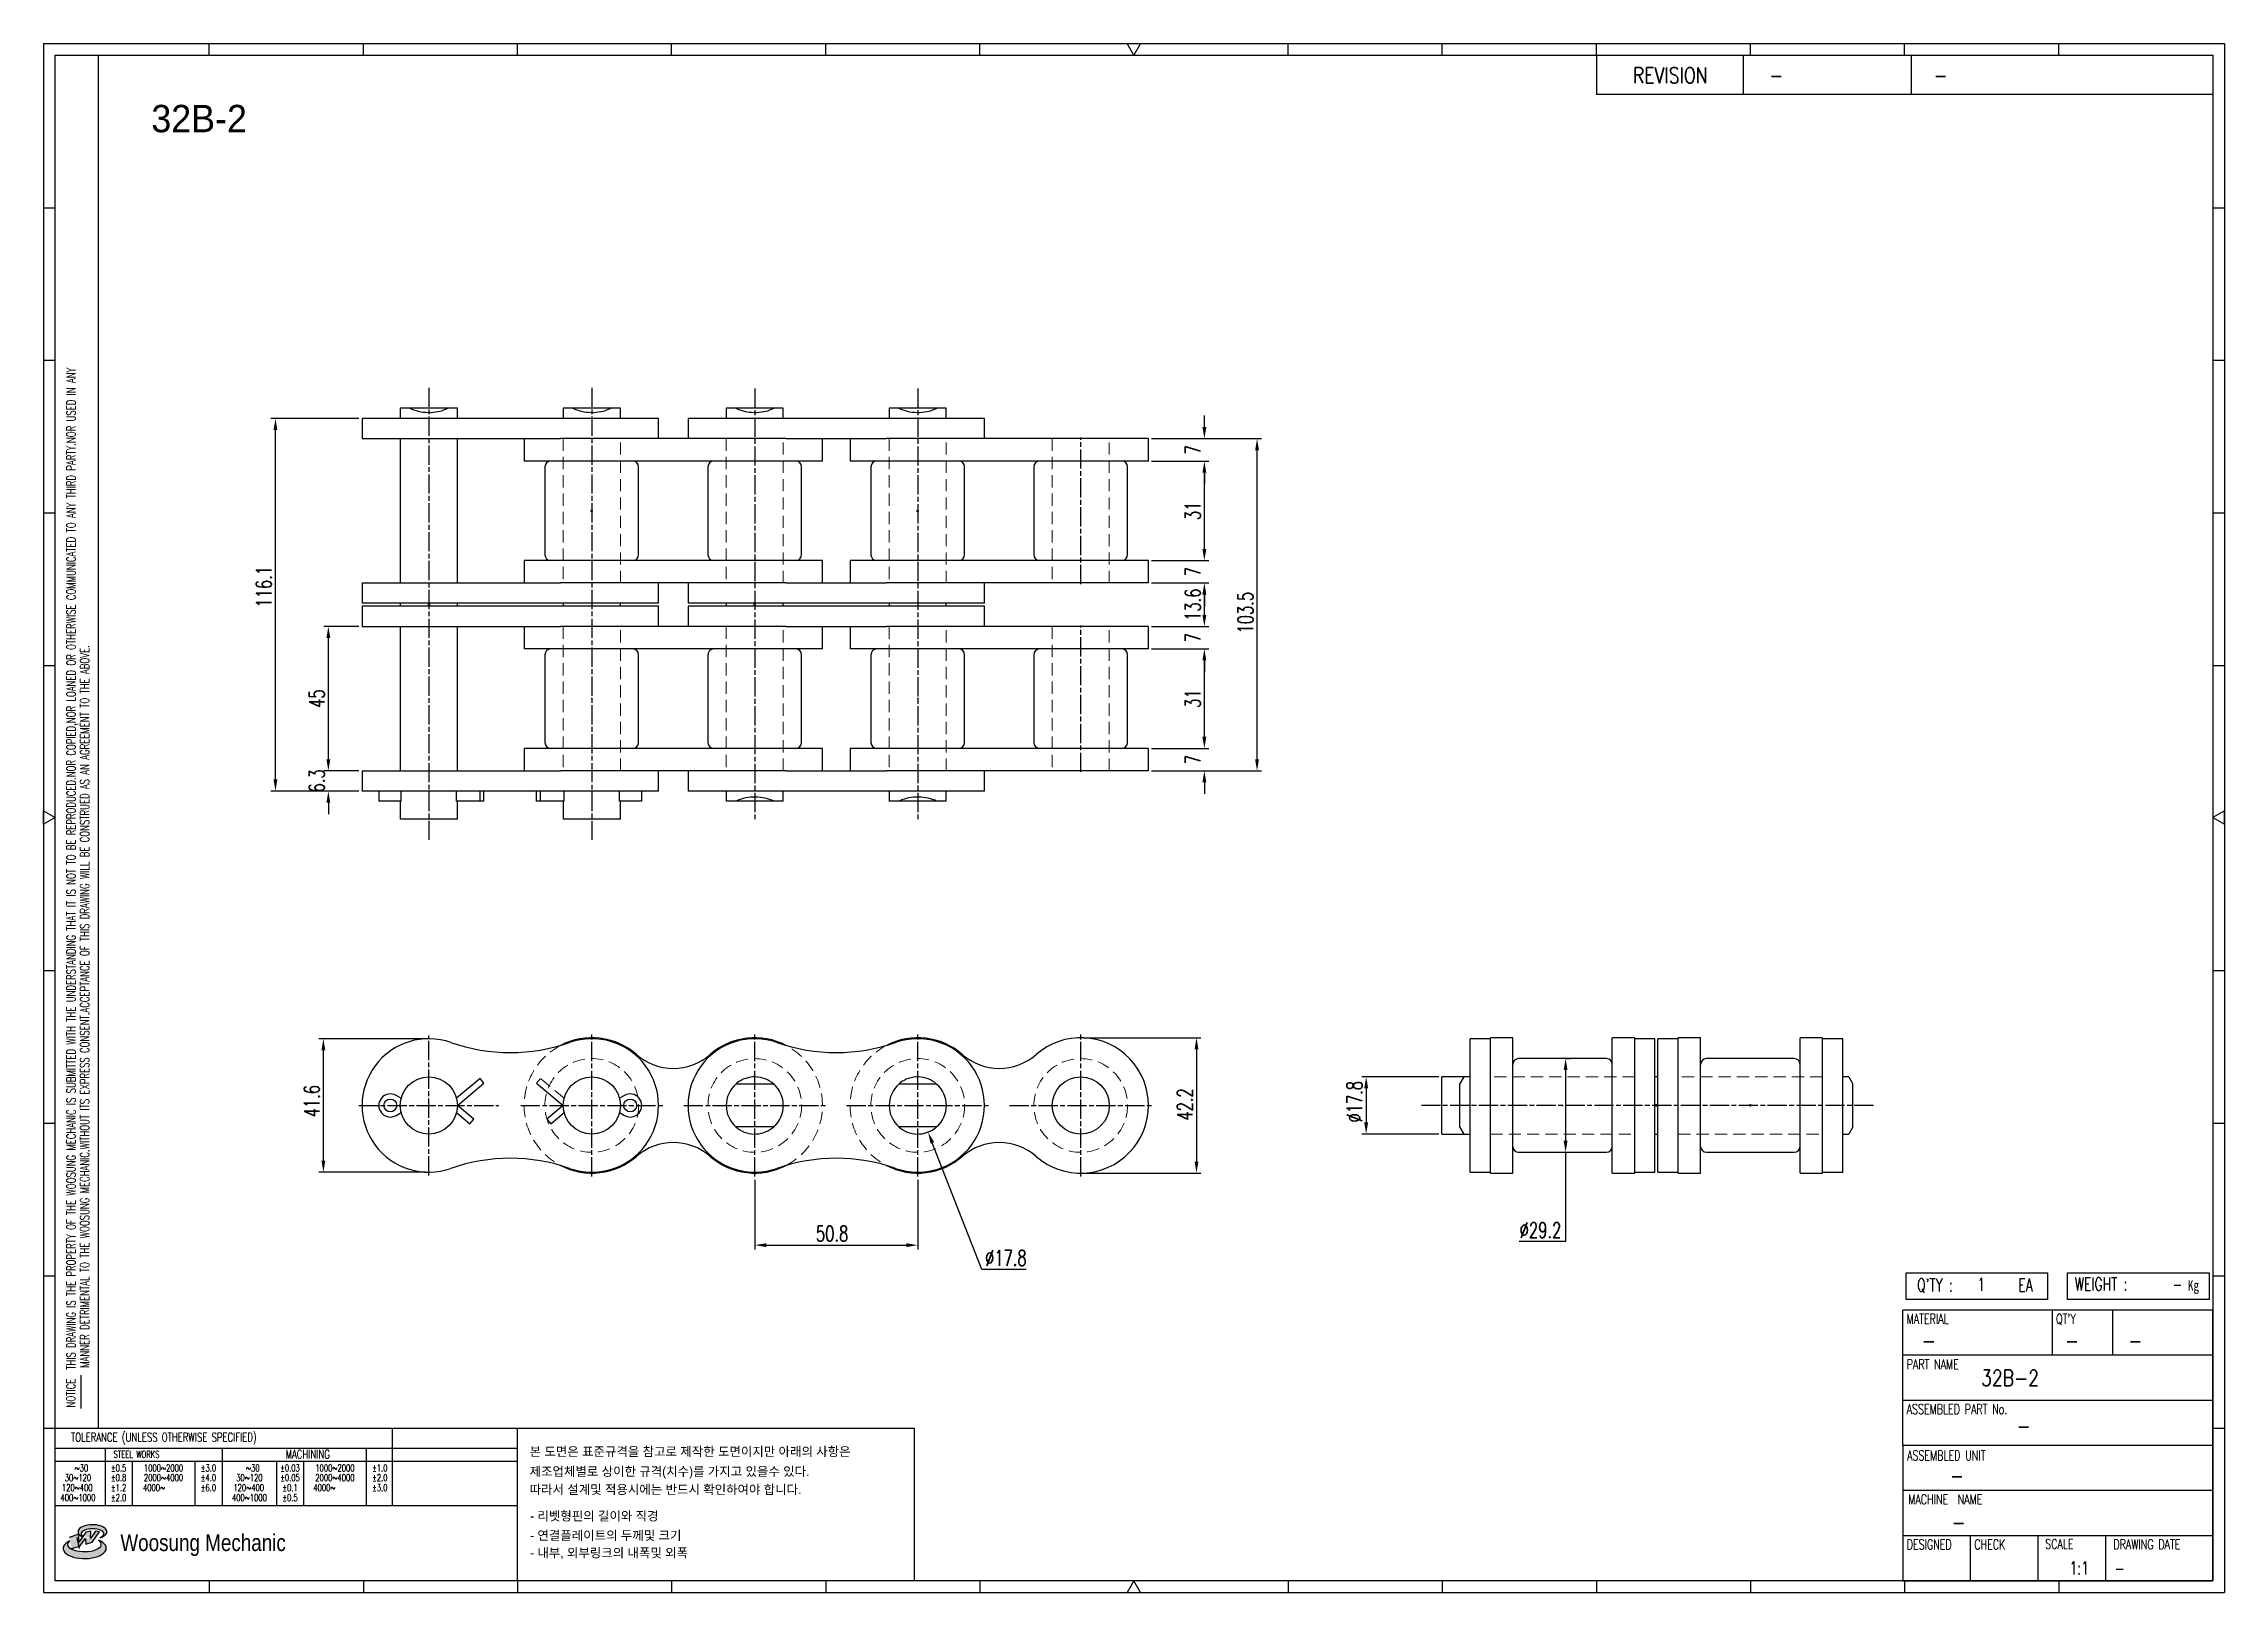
# Model space of a CAD drawing. Header units: millimetres. Extents: x 3536 to 4216, y -47 to 436.
import ezdxf
from ezdxf.enums import TextEntityAlignment as Align

# ---------------------------------------------------------------- set-up
doc = ezdxf.new("R2010")
doc.units = ezdxf.units.MM
doc.linetypes.add('AM_ISO08W050', pattern=[18, 12, -1.5, 3, -1.5])
doc.linetypes.add('HIDDEN', pattern=[9.525, 6.35, -3.175])
doc.layers.get('Defpoints').update_dxf_attribs({"color": 80})
for name, color, linetype, lineweight in [('2d ConnectionPoints', 7, 'Continuous', 50), ('CL1', 140, 'AM_ISO08W050', 25), ('HL3', 1, 'HIDDEN', 0)]:
    doc.layers.add(name, color=color, linetype=linetype, lineweight=lineweight)
for name, color, linetype in [('S-DIM', 40, 'Continuous'), ('TITLE', 7, 'Continuous'), ('도면레이아웃', 7, 'Continuous')]:
    doc.layers.add(name, color=color, linetype=linetype)
doc.styles.add('HAN', font='ROMANS.shx', dxfattribs={"width": 0.7, "bigfont": 'whgtxt.shx'})
doc.styles.add('HKD_ST2', font='romans.shx', dxfattribs={"width": 0.7, "height": 4, "bigfont": '@extfont2.shx'})
doc.styles.add('HSG', font='SIMPLEX.shx', dxfattribs={"width": 0.7, "bigfont": 'HSG.shx'})
doc.styles.add('MtXpl_', font='Gulim.ttf')
doc.styles.add('SLDTEXTSTYLE4', font='arial.ttf', dxfattribs={"width": 0.8})
doc.dimstyles.new('APP2.0', dxfattribs={"dimscale": 2, "dimtxt": 2.4, "dimasz": 1.8, "dimexe": 0.7, "dimexo": 0.5, "dimgap": 0.6, "dimtad": 1, "dimtoh": 1, "dimdec": 1, "dimrnd": 0.01, "dimzin": 9, "dimdsep": 46, "dimtxsty": 'HSG', "dimcen": 0, "dimclrd": 1, "dimclre": 1, "dimclrt": 256, "dimazin": 2, "dimtp": 1, "dimtm": 1, "dimtfac": 0.5, "dimtdec": 1, "dimtofl": 0, "dimtmove": 0, "dimatfit": 3, "dimfxl": 0, "dimtvp": 1, "dimtolj": 2, "dimlwd": -1, "dimlwe": -1, "dimarcsym": 0})

msp = doc.modelspace()

# ---------------------------------------------------------------- texts
at = {"color": 254, "style": 'MtXpl_'}
msp.add_text('32B-2', height=8.535, dxfattribs=at).set_placement((3569.45, 408.1))
at = {"style": 'HAN', "width": 0.8}
msp.add_text('32B-2', height=4.924, dxfattribs=at).set_placement((4139.8, 17.33))
at = {"color": 140, "style": 'MtXpl_'}
for s, p in [('본 도면은 표준규격을 참고로 제작한 도면이지만 아래의 사항은', (3687.36, -4.58)), ('제조업체별로 상이한 규격(치수)를 가지고 있을수 있다.', (3687.36, -10.77)), ('따라서 설계및 적용시에는 반드시 확인하여야 합니다.', (3687.36, -16.41)), ('- 리벳형핀의 길이와 직경', (3687.51, -24.67)), ('- 연결플레이트의 두께및 크기', (3687.51, -30.72)), ('- 내부, 외부링크의 내폭및 외폭', (3687.51, -36.16))]:
    msp.add_text(s, height=2.8449, dxfattribs=at).set_placement(p)

# ---------------------------------------------------------------- blocks, each defined once
blk = doc.blocks.new('MAST')
at = {"layer": '도면레이아웃'}
h = blk.add_hatch(color=10, dxfattribs=at)
h.paths.add_polyline_path([(1.544, 35.177), (1.554, 34.966), (1.779, 35.034), (2.054, 35.422), (1.908, 35.446), (1.728, 35.167), (1.741, 35.439), (1.547, 35.405), (1.292, 35.041), (1.295, 35.33), (0.943, 35.208), (1.03, 34.8), (1.336, 34.885)])
edge = h.paths.add_edge_path()
edge.add_ellipse((1.795, 35.421), major_axis=(-0.53, 0), ratio=0.487785, start_angle=122.36065, end_angle=403.39574)
edge.add_line((1.411, 35.244), (1.419, 35.261))
edge.add_ellipse((1.798, 35.344), major_axis=(-0.423, 0), ratio=0.444396, start_angle=131.58977, end_angle=386.19408, ccw=False)
edge = h.paths.add_edge_path()
edge.add_ellipse((1.512, 34.815), major_axis=(-0.793, 0), ratio=0.480113, start_angle=314.67633, end_angle=590.85213)
edge.add_ellipse((1.501, 34.958), major_axis=(-0.62, 0), ratio=0.43311, start_angle=331.7024, end_angle=574.42495, ccw=False)
at = {"color": 140}
for p, q in [((0, 90.118), (80.15, 90.118)), ((0, 90.118), (0, 33.191)), ((80.15, 90.118), (80.15, 33.191)), ((57.068, 89.693), (57.068, 88.246)), ((62.47, 89.693), (62.47, 88.246)), ((68.635, 89.693), (68.635, 88.246)), ((79.725, 88.246), (57.068, 88.246)), ((68.449, 43.961), (68.449, 44.936)), ((68.449, 44.936), (73.654, 44.936)), ((73.654, 44.936), (73.654, 43.961)), ((74.39, 43.961), (74.39, 44.936)), ((74.39, 44.936), (79.595, 44.936)), ((79.595, 44.936), (79.595, 43.961)), ((68.336, 38.59), (68.336, 43.563)), ((79.725, 43.563), (68.336, 43.563)), ((73.654, 43.961), (68.449, 43.961)), ((73.827, 43.563), (73.827, 41.905)), ((79.595, 43.961), (74.39, 43.961)), ((76.037, 43.563), (76.037, 41.905)), ((79.725, 38.59), (79.725, 43.563)), ((79.725, 41.905), (68.336, 41.905)), ((79.725, 40.248), (68.336, 40.248)), ((68.336, 38.59), (68.336, 33.616)), ((79.725, 38.59), (68.336, 38.59)), ((79.725, 33.616), (79.725, 38.59)), ((79.725, 36.932), (68.336, 36.932)), ((79.725, 35.274), (68.336, 35.274)), ((70.822, 33.616), (70.822, 35.274)), ((73.309, 33.616), (73.309, 35.274)), ((75.796, 33.616), (75.796, 35.274)), ((0, 33.191), (80.15, 33.191)), ((68.336, 33.616), (79.725, 33.616))]:
    blk.add_line(p, q, dxfattribs=at)
for p, q in [((6.089, 89.693), (6.089, 90.118)), ((11.753, 89.693), (11.753, 90.118)), ((17.418, 89.693), (17.418, 90.118)), ((23.082, 89.693), (23.082, 90.118)), ((28.746, 89.693), (28.746, 90.118)), ((34.411, 89.693), (34.411, 90.118)), ((45.739, 89.693), (45.739, 90.118)), ((51.404, 89.693), (51.404, 90.118)), ((57.068, 89.693), (57.068, 90.118)), ((62.732, 89.693), (62.732, 90.118)), ((68.397, 89.693), (68.397, 90.118)), ((74.061, 89.693), (74.061, 90.118)), ((0, 84.085), (0.425, 84.085)), ((79.725, 84.085), (80.15, 84.085)), ((0, 78.478), (0.425, 78.478)), ((79.725, 78.478), (80.15, 78.478)), ((0, 72.87), (0.425, 72.87)), ((79.725, 72.87), (80.15, 72.87)), ((0, 67.262), (0.425, 67.262)), ((79.725, 67.262), (80.15, 67.262)), ((0, 56.047), (0.425, 56.047)), ((79.725, 56.047), (80.15, 56.047)), ((0, 50.439), (0.425, 50.439)), ((79.725, 50.439), (80.15, 50.439)), ((0, 44.832), (0.425, 44.832)), ((79.725, 44.832), (80.15, 44.832)), ((1.377, 39.947), (1.377, 41.174)), ((0, 39.224), (0.425, 39.224)), ((79.725, 39.224), (80.15, 39.224)), ((6.089, 33.616), (6.089, 33.191)), ((11.753, 33.616), (11.753, 33.191)), ((17.418, 33.616), (17.418, 33.191)), ((23.082, 33.616), (23.082, 33.191)), ((28.746, 33.616), (28.746, 33.191)), ((34.411, 33.616), (34.411, 33.191)), ((45.739, 33.616), (45.739, 33.191)), ((51.404, 33.616), (51.404, 33.191)), ((57.068, 33.616), (57.068, 33.191)), ((62.732, 33.616), (62.732, 33.191)), ((68.397, 33.616), (68.397, 33.191)), ((74.061, 33.616), (74.061, 33.191))]:
    blk.add_line(p, q)
at = {"color": 2}
for p, q in [((2.017, 39.224), (2.017, 89.693)), ((0.425, 39.224), (17.418, 39.224)), ((0.425, 38.487), (17.418, 38.487)), ((2.257, 38.487), (2.257, 36.382)), ((6.557, 38.5), (6.557, 36.382)), ((11.857, 38.487), (11.857, 36.382)), ((12.816, 39.224), (12.816, 36.382)), ((17.418, 33.616), (17.418, 39.224)), ((0.425, 38.012), (17.418, 38.012)), ((3.257, 38.012), (3.257, 36.382)), ((5.557, 38.012), (5.557, 36.382)), ((8.557, 38.012), (8.557, 36.382)), ((9.557, 38.026), (9.557, 36.382)), ((0.425, 36.382), (17.418, 36.382))]:
    blk.add_line(p, q, dxfattribs=at)
for points in [[(40.075, 89.693), (39.83, 90.118), (40.32, 90.118)], [(0.425, 61.679), (0, 61.433), (0, 61.924)], [(79.725, 61.679), (80.15, 61.433), (80.15, 61.924)], [(40.075, 33.616), (39.83, 33.191), (40.32, 33.191)]]:
    blk.add_lwpolyline(points, close=True)
at = {"color": 140}
blk.add_lwpolyline([(0.425, 89.693), (79.725, 89.693), (79.725, 33.616), (0.425, 33.616)], close=True, dxfattribs=at)
at = {"layer": '도면레이아웃'}
for p, q in [((1.295, 35.33), (0.943, 35.208)), ((1.547, 35.405), (1.292, 35.041)), ((1.292, 35.041), (1.295, 35.33)), ((1.741, 35.439), (1.547, 35.405)), ((1.908, 35.446), (1.728, 35.167)), ((1.728, 35.167), (1.741, 35.439)), ((1.779, 35.034), (2.054, 35.422)), ((2.054, 35.422), (1.908, 35.446)), ((1.03, 34.8), (1.336, 34.885)), ((1.224, 35.208), (1.311, 34.8)), ((1.224, 35.208), (1.224, 35.208)), ((1.336, 34.885), (1.544, 35.177)), ((1.419, 35.261), (1.411, 35.244)), ((1.544, 35.177), (1.554, 34.966)), ((1.554, 34.966), (1.779, 35.034))]:
    blk.add_line(p, q, dxfattribs=at)
for centre, major_axis, ratio, start_param, end_param in [((1.795, 35.421), (-0.53, 0), 0.487785, 2.135596, 7.040584), ((1.798, 35.344), (-0.423, 0), 0.444396, 2.296675, 6.740358), ((1.512, 34.815), (-0.793, 0), 0.480113, 5.492138, 10.312315), ((1.501, 34.958), (-0.62, 0), 0.43311, 5.789299, 10.025607)]:
    blk.add_ellipse(centre, major_axis=major_axis, ratio=ratio, start_param=start_param, end_param=end_param, dxfattribs=at)
for s, height, style, width, p in [('REVISION', 0.5806, 'HAN', 0.8, (58.415, 88.664)), ('-', 0.581, 'HAN', 0.8, (63.426, 88.664)), ('-', 0.581, 'HAN', 0.8, (69.468, 88.664)), ("Q'TY : ", 0.4746, 'HKD_ST2', 0.7, (68.857, 44.253)), ('1', 0.475, 'HKD_ST2', 0.7, (71.071, 44.275)), ('EA', 0.4746, 'HKD_ST2', 0.7, (72.578, 44.253)), ('WEIGHT : ', 0.4746, 'HKD_ST2', 0.7, (74.65, 44.286)), ('-', 0.581, 'HAN', 0.8, (69.029, 42.157)), ('-', 0.581, 'HAN', 0.8, (74.289, 42.157)), ('-', 0.581, 'HAN', 0.8, (76.623, 42.157)), ('-', 0.581, 'HAN', 0.8, (72.515, 39.013)), ('-', 0.581, 'HAN', 0.8, (70.067, 37.189)), ('-', 0.581, 'HAN', 0.8, (70.126, 35.48)), ('1:1', 0.4746, 'HKD_ST2', 0.7, (74.458, 33.848)), ('-', 0.475, 'HKD_ST2', 0.7, (76.112, 33.837))]:
    blk.add_text(s, height=height, dxfattribs=dict(style=style, width=width)).set_placement(p)
at = {"color": 6, "style": 'HKD_ST2', "width": 0.7}
for s, p in [(' THIS DRAWING IS THE PROPERTY OF THE WOOSUNG MECHANIC IS SUBMITTED WITH THE UNDERSTANDING THAT IT IS NOT TO BE REPRODUCED.NOR COPIED,NOR LOANED OR OTHERWISE COMMUNICATED TO ANY THIRD PARTY.NOR USED IN ANY', (1.173, 41.217)), ('MANNER DETRIMENTAL TO THE WOOSUNG MECHANIC.WITHOUT ITS EXPRESS CONSENT.ACCEPTANCE OF THIS DRAWING WILL BE CONSTRUED AS AN AGREEMENT TO THE ABOVE.', (1.672, 41.447))]:
    blk.add_text(s, height=0.326266, rotation=90, dxfattribs=at).set_placement(p)
at = {"style": 'HKD_ST2', "width": 0.7}
blk.add_text('-', height=0.475, dxfattribs=at).set_placement((78.613, 44.286), align=Align.RIGHT)
at = {"color": 254, "style": 'HKD_ST2', "width": 0.7}
for s, height, p in [('MATERIAL', 0.3651, (68.474, 43.425)), ("QT'Y", 0.3651, (73.965, 43.425)), ('PART NAME', 0.3651, (68.474, 41.756)), ('ASSEMBLED PART No.', 0.36511, (68.474, 40.109)), ('ASSEMBLED UNIT', 0.36511, (68.49, 38.408)), ('MACHINE  NAME', 0.36511, (68.532, 36.794)), ('DESIGNED', 0.3651, (68.474, 35.136)), ('CHECK', 0.3651, (70.961, 35.136)), ('SCALE', 0.3651, (73.566, 35.153)), ('DRAWING DATE', 0.36511, (76.071, 35.141))]:
    blk.add_text(s, height=height, dxfattribs=at).set_placement(p, align=Align.TOP_LEFT)
at = {"style": 'HKD_ST2', "width": 0.7}
blk.add_text('NOTICE', height=0.3263, rotation=90, dxfattribs=at).set_placement((1.163, 39.988))
blk.add_text('TOLERANCE (UNLESS OTHERWISE SPECIFIED)', height=0.32627, dxfattribs=at).set_placement((4.417, 38.896), align=Align.MIDDLE_CENTER)
at = {"color": 4, "style": 'HKD_ST2', "width": 0.7}
for s, height, p in [('%%12630', 0.261, (1.389, 37.762)), ('1000%%1262000', 0.26101, (4.407, 37.762)), ('%%12630', 0.261, (7.689, 37.762)), ('1000%%1262000', 0.26101, (10.707, 37.762)), ('120%%126400', 0.26101, (1.237, 37.045)), ('30%%126120', 0.261, (1.263, 37.411)), ('4000%%126', 0.261, (4.061, 37.045)), ('2000%%1264000', 0.26101, (4.407, 37.411)), ('120%%126400', 0.26101, (7.537, 37.045)), ('30%%126120', 0.261, (7.563, 37.411)), ('4000%%126', 0.261, (10.321, 37.045)), ('2000%%1264000', 0.26101, (10.707, 37.411)), ('400%%1261000', 0.26101, (1.263, 36.67)), ('400%%1261000', 0.26101, (7.563, 36.67))]:
    blk.add_text(s, height=height, dxfattribs=at).set_placement(p, align=Align.MIDDLE_CENTER)
for s, height, p in [('%%P0.5', 0.261, (2.757, 37.762)), ('STEEL WORKS', 0.26101, (3.416, 38.268)), ('%%P3.0', 0.261, (6.057, 37.762)), ('%%P0.03', 0.261, (9.057, 37.762)), ('MACHINING', 0.3263, (9.707, 38.27)), ('%%P1.0', 0.261, (12.357, 37.762)), ('%%P0.8', 0.261, (2.757, 37.411)), ('%%P1.2', 0.261, (2.757, 37.045)), ('%%P4.0', 0.261, (6.057, 37.411)), ('%%P6.0', 0.261, (6.057, 37.045)), ('%%P0.05', 0.261, (9.057, 37.411)), ('%%P0.1', 0.261, (9.057, 37.045)), ('%%P2.0', 0.261, (12.357, 37.411)), ('%%P3.0', 0.261, (12.357, 37.045)), ('%%P2.0', 0.261, (2.757, 36.67)), ('%%P0.5', 0.261, (9.057, 36.67))]:
    blk.add_text(s, height=height, dxfattribs=at).set_placement(p, align=Align.MIDDLE)
at = {"color": 1, "style": 'SLDTEXTSTYLE4', "width": 0.8}
blk.add_text('Woosung Mechanic', height=0.61957, dxfattribs=at).set_placement((2.822, 34.711))
at = {"layer": 'TITLE', "width": 0.8}
blk.add_text('Kg', height=0.3789, dxfattribs=at).set_placement((78.807, 44.286))
blk = doc.blocks.new('*D2')
at = {"layer": 'Defpoints', "color": 0, "transparency": 16777216}
for p in [(3880.25, 216.04), (3897.69, 216.04), (3880.25, 209.04)]:
    blk.add_point(p, dxfattribs=at)
at = {"layer": 'S-DIM', "color": 1, "transparency": 16777216}
for p, q in [((3897.69, 219.64), (3897.69, 223.24)), ((3881.25, 216.04), (3899.09, 216.04)), ((3881.25, 209.04), (3899.09, 209.04)), ((3897.69, 205.44), (3897.69, 201.84))]:
    blk.add_line(p, q, dxfattribs=at)
for points in [[(3897.09, 219.64), (3898.29, 219.64), (3897.69, 216.04)], [(3897.09, 205.44), (3898.29, 205.44), (3897.69, 209.04)]]:
    blk.add_solid(points, dxfattribs=at)
at = {"layer": 'S-DIM', "transparency": 16777216, "insert": (3894.09, 212.54), "char_height": 4.8, "attachment_point": 5, "rotation": 90, "style": 'HSG'}
blk.add_mtext('\\A2;7', dxfattribs=at)
blk = doc.blocks.new('*D3')
at = {"layer": 'Defpoints', "color": 0, "transparency": 16777216}
for p in [(3880.25, 247.03), (3897.69, 247.03), (3880.25, 216.04)]:
    blk.add_point(p, dxfattribs=at)
at = {"layer": 'S-DIM', "color": 1, "transparency": 16777216}
for p, q in [((3881.25, 247.03), (3899.09, 247.03)), ((3897.69, 219.64), (3897.69, 243.43)), ((3881.25, 216.04), (3899.09, 216.04))]:
    blk.add_line(p, q, dxfattribs=at)
for points in [[(3897.09, 243.43), (3898.29, 243.43), (3897.69, 247.03)], [(3897.09, 219.64), (3898.29, 219.64), (3897.69, 216.04)]]:
    blk.add_solid(points, dxfattribs=at)
at = {"layer": 'S-DIM', "transparency": 16777216, "insert": (3894.09, 231.53), "char_height": 4.8, "attachment_point": 5, "rotation": 90, "style": 'HSG'}
blk.add_mtext('\\A2;31', dxfattribs=at)
blk = doc.blocks.new('*D4')
at = {"layer": 'Defpoints', "color": 0, "transparency": 16777216}
for p in [(3880.25, 254.03), (3897.69, 254.03), (3880.25, 247.03)]:
    blk.add_point(p, dxfattribs=at)
at = {"layer": 'S-DIM', "color": 1, "transparency": 16777216}
for p, q in [((3897.69, 257.63), (3897.69, 261.23)), ((3881.25, 254.03), (3899.09, 254.03)), ((3881.25, 247.03), (3899.09, 247.03)), ((3897.69, 243.43), (3897.69, 239.83))]:
    blk.add_line(p, q, dxfattribs=at)
for points in [[(3897.09, 257.63), (3898.29, 257.63), (3897.69, 254.03)], [(3897.09, 243.43), (3898.29, 243.43), (3897.69, 247.03)]]:
    blk.add_solid(points, dxfattribs=at)
at = {"layer": 'S-DIM', "transparency": 16777216, "insert": (3894.09, 250.53), "char_height": 4.8, "attachment_point": 5, "rotation": 90, "style": 'HSG'}
blk.add_mtext('\\A2;7', dxfattribs=at)
blk = doc.blocks.new('*D5')
at = {"layer": 'Defpoints', "color": 0, "transparency": 16777216}
for p in [(3880.25, 267.59), (3897.69, 267.59), (3880.25, 254.03)]:
    blk.add_point(p, dxfattribs=at)
at = {"layer": 'S-DIM', "color": 1, "transparency": 16777216}
for p, q in [((3881.25, 267.59), (3899.09, 267.59)), ((3897.69, 257.63), (3897.69, 263.99)), ((3881.25, 254.03), (3899.09, 254.03))]:
    blk.add_line(p, q, dxfattribs=at)
for points in [[(3897.09, 263.99), (3898.29, 263.99), (3897.69, 267.59)], [(3897.09, 257.63), (3898.29, 257.63), (3897.69, 254.03)]]:
    blk.add_solid(points, dxfattribs=at)
at = {"layer": 'S-DIM', "transparency": 16777216, "insert": (3894.09, 260.81), "char_height": 4.8, "attachment_point": 5, "rotation": 90, "style": 'HSG'}
blk.add_mtext('\\A2;13.6', dxfattribs=at)
blk = doc.blocks.new('*D6')
at = {"layer": 'Defpoints', "color": 0, "transparency": 16777216}
for p in [(3880.25, 274.59), (3897.69, 274.59), (3880.25, 267.59)]:
    blk.add_point(p, dxfattribs=at)
at = {"layer": 'S-DIM', "color": 1, "transparency": 16777216}
for p, q in [((3897.69, 278.19), (3897.69, 281.79)), ((3881.25, 274.59), (3899.09, 274.59)), ((3881.25, 267.59), (3899.09, 267.59)), ((3897.69, 263.99), (3897.69, 260.39))]:
    blk.add_line(p, q, dxfattribs=at)
for points in [[(3897.09, 278.19), (3898.29, 278.19), (3897.69, 274.59)], [(3897.09, 263.99), (3898.29, 263.99), (3897.69, 267.59)]]:
    blk.add_solid(points, dxfattribs=at)
at = {"layer": 'S-DIM', "transparency": 16777216, "insert": (3894.09, 271.09), "char_height": 4.8, "attachment_point": 5, "rotation": 90, "style": 'HSG'}
blk.add_mtext('\\A2;7', dxfattribs=at)
blk = doc.blocks.new('*D7')
at = {"layer": 'Defpoints', "color": 0, "transparency": 16777216}
for p in [(3880.25, 305.58), (3897.69, 305.58), (3880.25, 274.59)]:
    blk.add_point(p, dxfattribs=at)
at = {"layer": 'S-DIM', "color": 1, "transparency": 16777216}
for p, q in [((3881.25, 305.58), (3899.09, 305.58)), ((3897.69, 278.19), (3897.69, 301.98)), ((3881.25, 274.59), (3899.09, 274.59))]:
    blk.add_line(p, q, dxfattribs=at)
for points in [[(3897.09, 301.98), (3898.29, 301.98), (3897.69, 305.58)], [(3897.09, 278.19), (3898.29, 278.19), (3897.69, 274.59)]]:
    blk.add_solid(points, dxfattribs=at)
at = {"layer": 'S-DIM', "transparency": 16777216, "insert": (3894.09, 290.08), "char_height": 4.8, "attachment_point": 5, "rotation": 90, "style": 'HSG'}
blk.add_mtext('\\A2;31', dxfattribs=at)
blk = doc.blocks.new('*D8')
at = {"layer": 'Defpoints', "color": 0, "transparency": 16777216}
for p in [(3880.25, 312.58), (3897.69, 312.58), (3880.25, 305.58)]:
    blk.add_point(p, dxfattribs=at)
at = {"layer": 'S-DIM', "color": 1, "transparency": 16777216}
for p, q in [((3897.69, 316.18), (3897.69, 319.78)), ((3881.25, 312.58), (3899.09, 312.58)), ((3881.25, 305.58), (3899.09, 305.58)), ((3897.69, 301.98), (3897.69, 298.38))]:
    blk.add_line(p, q, dxfattribs=at)
for points in [[(3897.09, 316.18), (3898.29, 316.18), (3897.69, 312.58)], [(3897.09, 301.98), (3898.29, 301.98), (3897.69, 305.58)]]:
    blk.add_solid(points, dxfattribs=at)
at = {"layer": 'S-DIM', "transparency": 16777216, "insert": (3894.09, 309.08), "char_height": 4.8, "attachment_point": 5, "rotation": 90, "style": 'HSG'}
blk.add_mtext('\\A2;7', dxfattribs=at)
blk = doc.blocks.new('*D9')
at = {"layer": 'Defpoints', "color": 0, "transparency": 16777216}
for p in [(3880.25, 312.58), (3914.11, 312.58), (3880.25, 209.04)]:
    blk.add_point(p, dxfattribs=at)
at = {"layer": 'S-DIM', "color": 1, "transparency": 16777216}
for p, q in [((3881.25, 312.58), (3915.51, 312.58)), ((3914.11, 212.64), (3914.11, 308.98)), ((3881.25, 209.04), (3915.51, 209.04))]:
    blk.add_line(p, q, dxfattribs=at)
for points in [[(3913.51, 308.98), (3914.71, 308.98), (3914.11, 312.58)], [(3913.51, 212.64), (3914.71, 212.64), (3914.11, 209.04)]]:
    blk.add_solid(points, dxfattribs=at)
at = {"layer": 'S-DIM', "transparency": 16777216, "insert": (3910.51, 258.33), "char_height": 4.8, "attachment_point": 5, "rotation": 90, "style": 'HSG'}
blk.add_mtext('\\A2;103.5', dxfattribs=at)
blk = doc.blocks.new('*D10')
at = {"layer": 'Defpoints', "color": 0, "transparency": 16777216}
for p in [(3608.14, 318.88), (3635.15, 318.88), (3635.15, 202.74)]:
    blk.add_point(p, dxfattribs=at)
at = {"layer": 'S-DIM', "color": 1, "transparency": 16777216}
for p, q in [((3634.15, 318.88), (3606.74, 318.88)), ((3608.14, 206.34), (3608.14, 315.28)), ((3634.15, 202.74), (3606.74, 202.74))]:
    blk.add_line(p, q, dxfattribs=at)
for points in [[(3607.54, 315.28), (3608.74, 315.28), (3608.14, 318.88)], [(3607.54, 206.34), (3608.74, 206.34), (3608.14, 202.74)]]:
    blk.add_solid(points, dxfattribs=at)
at = {"layer": 'S-DIM', "transparency": 16777216, "insert": (3604.54, 266.4), "char_height": 4.8, "attachment_point": 5, "rotation": 90, "style": 'HSG'}
blk.add_mtext('\\A2;116.1', dxfattribs=at)
blk = doc.blocks.new('*D11')
at = {"layer": 'Defpoints', "color": 0, "transparency": 16777216}
for p in [(3624.63, 209.04), (3635.15, 209.04), (3635.15, 202.74)]:
    blk.add_point(p, dxfattribs=at)
at = {"layer": 'S-DIM', "color": 1, "transparency": 16777216}
for p, q in [((3624.63, 212.64), (3624.63, 216.24)), ((3634.15, 209.04), (3623.23, 209.04)), ((3634.15, 202.74), (3623.23, 202.74)), ((3624.63, 199.14), (3624.63, 195.54))]:
    blk.add_line(p, q, dxfattribs=at)
for points in [[(3624.03, 212.64), (3625.23, 212.64), (3624.63, 209.04)], [(3624.03, 199.14), (3625.23, 199.14), (3624.63, 202.74)]]:
    blk.add_solid(points, dxfattribs=at)
at = {"layer": 'S-DIM', "transparency": 16777216, "insert": (3621.03, 205.89), "char_height": 4.8, "attachment_point": 5, "rotation": 90, "style": 'HSG'}
blk.add_mtext('\\A2;6.3', dxfattribs=at)
blk = doc.blocks.new('*D12')
at = {"layer": 'Defpoints', "color": 0, "transparency": 16777216}
for p in [(3624.63, 254.03), (3635.15, 254.03), (3635.15, 209.04)]:
    blk.add_point(p, dxfattribs=at)
at = {"layer": 'S-DIM', "color": 1, "transparency": 16777216}
for p, q in [((3634.15, 254.03), (3623.23, 254.03)), ((3624.63, 212.64), (3624.63, 250.43)), ((3634.15, 209.04), (3623.23, 209.04))]:
    blk.add_line(p, q, dxfattribs=at)
for points in [[(3624.03, 250.43), (3625.23, 250.43), (3624.63, 254.03)], [(3624.03, 212.64), (3625.23, 212.64), (3624.63, 209.04)]]:
    blk.add_solid(points, dxfattribs=at)
at = {"layer": 'S-DIM', "transparency": 16777216, "insert": (3621.03, 231.53), "char_height": 4.8, "attachment_point": 5, "rotation": 90, "style": 'HSG'}
blk.add_mtext('\\A2;45', dxfattribs=at)
blk = doc.blocks.new('*D13')
at = {"layer": 'Defpoints', "color": 0, "transparency": 16777216}
for p in [(3623.08, 125.52), (3655.95, 125.52), (3655.95, 83.92)]:
    blk.add_point(p, dxfattribs=at)
at = {"layer": 'S-DIM', "color": 1, "transparency": 16777216}
for p, q in [((3654.95, 125.52), (3621.68, 125.52)), ((3623.08, 87.52), (3623.08, 121.92)), ((3654.95, 83.92), (3621.68, 83.92))]:
    blk.add_line(p, q, dxfattribs=at)
for points in [[(3622.48, 121.92), (3623.68, 121.92), (3623.08, 125.52)], [(3622.48, 87.52), (3623.68, 87.52), (3623.08, 83.92)]]:
    blk.add_solid(points, dxfattribs=at)
at = {"layer": 'S-DIM', "transparency": 16777216, "insert": (3619.48, 106.06), "char_height": 4.8, "attachment_point": 5, "rotation": 90, "style": 'HSG'}
blk.add_mtext('\\A2;41.6', dxfattribs=at)
blk = doc.blocks.new('*D14')
at = {"layer": 'Defpoints', "color": 0, "transparency": 16777216}
for p in [(3757.55, 82.56), (3808.35, 82.56), (3808.35, 61.17)]:
    blk.add_point(p, dxfattribs=at)
at = {"layer": 'S-DIM', "color": 1, "transparency": 16777216}
for p, q in [((3757.55, 81.56), (3757.55, 59.77)), ((3808.35, 81.56), (3808.35, 59.77)), ((3761.15, 61.17), (3804.75, 61.17))]:
    blk.add_line(p, q, dxfattribs=at)
for points in [[(3761.15, 61.77), (3761.15, 60.57), (3757.55, 61.17)], [(3804.75, 61.77), (3804.75, 60.57), (3808.35, 61.17)]]:
    blk.add_solid(points, dxfattribs=at)
at = {"layer": 'S-DIM', "transparency": 16777216, "insert": (3781.65, 64.77), "char_height": 4.8, "attachment_point": 5, "style": 'HSG'}
blk.add_mtext('\\A2;50.8', dxfattribs=at)
blk = doc.blocks.new('*D15')
at = {"layer": 'Defpoints', "color": 0, "transparency": 16777216}
for p in [(3805.11, 113.02), (3811.58, 96.42)]:
    blk.add_point(p, dxfattribs=at)
at = {"layer": 'S-DIM', "color": 1, "transparency": 16777216}
for p, q in [((3828.29, 53.57), (3812.89, 93.07)), ((3842.13, 53.57), (3828.29, 53.57))]:
    blk.add_line(p, q, dxfattribs=at)
blk.add_arc((3808.35, 104.72), 8.91, 282.29299, 304.97551, dxfattribs=at)
blk.add_solid([(3813.45, 93.29), (3812.33, 92.85), (3811.58, 96.42)], dxfattribs=at)
at = {"layer": 'S-DIM', "transparency": 16777216, "insert": (3835.81, 57.17), "char_height": 4.8, "attachment_point": 5, "style": 'HSG'}
blk.add_mtext('\\A2;∅17.8', dxfattribs=at)
blk = doc.blocks.new('*D16')
at = {"layer": 'Defpoints', "color": 0, "transparency": 16777216}
for p in [(3859.15, 125.82), (3859.15, 83.62), (3895.24, 83.62)]:
    blk.add_point(p, dxfattribs=at)
at = {"layer": 'S-DIM', "color": 1, "transparency": 16777216}
for p, q in [((3860.15, 125.82), (3896.64, 125.82)), ((3895.24, 122.22), (3895.24, 87.22)), ((3860.15, 83.62), (3896.64, 83.62))]:
    blk.add_line(p, q, dxfattribs=at)
for points in [[(3894.64, 122.22), (3895.84, 122.22), (3895.24, 125.82)], [(3894.64, 87.22), (3895.84, 87.22), (3895.24, 83.62)]]:
    blk.add_solid(points, dxfattribs=at)
at = {"layer": 'S-DIM', "transparency": 16777216, "insert": (3891.64, 105.03), "char_height": 4.8, "attachment_point": 5, "rotation": 90, "style": 'HSG'}
blk.add_mtext('\\A2;42.2', dxfattribs=at)
blk = doc.blocks.new('*D17')
at = {"layer": 'Defpoints', "color": 0, "transparency": 16777216}
for p in [(3971.76, 113.62), (3948.13, 95.81), (3971.76, 95.81)]:
    blk.add_point(p, dxfattribs=at)
at = {"layer": 'S-DIM', "color": 1, "transparency": 16777216}
for p, q in [((3970.76, 113.62), (3946.73, 113.62)), ((3948.13, 110.02), (3948.13, 99.41)), ((3970.76, 95.81), (3946.73, 95.81))]:
    blk.add_line(p, q, dxfattribs=at)
for points in [[(3947.53, 110.02), (3948.73, 110.02), (3948.13, 113.62)], [(3947.53, 99.41), (3948.73, 99.41), (3948.13, 95.81)]]:
    blk.add_solid(points, dxfattribs=at)
at = {"layer": 'S-DIM', "transparency": 16777216, "insert": (3944.53, 105.87), "char_height": 4.8, "attachment_point": 5, "rotation": 90, "style": 'HSG'}
blk.add_mtext('\\A2;%%c17.8', dxfattribs=at)
blk = doc.blocks.new('*D18')
at = {"layer": 'Defpoints', "color": 0, "transparency": 16777216}
for p in [(4009.33, 119.32), (4009.33, 90.11), (4010.3, 90.11)]:
    blk.add_point(p, dxfattribs=at)
at = {"layer": 'S-DIM', "color": 1, "transparency": 16777216}
for p, q in [((4010.3, 115.72), (4010.3, 93.71)), ((4010.33, 119.32), (4011.7, 119.32)), ((4010.3, 90.11), (4010.3, 62.26)), ((4010.33, 90.11), (4011.7, 90.11)), ((4010.3, 62.26), (3995.82, 62.26))]:
    blk.add_line(p, q, dxfattribs=at)
for points in [[(4009.7, 115.72), (4010.9, 115.72), (4010.3, 119.32)], [(4009.7, 93.71), (4010.9, 93.71), (4010.3, 90.11)]]:
    blk.add_solid(points, dxfattribs=at)
at = {"layer": 'S-DIM', "transparency": 16777216, "insert": (4002.46, 65.86), "char_height": 4.8, "attachment_point": 5, "style": 'HSG'}
blk.add_mtext('\\A2;%%c29.2', dxfattribs=at)

# ---------------------------------------------------------------- dimensions: what is measured, and where the dimension line sits
at = {"layer": 'S-DIM'}
for base, p1, p2, picture, middle in [((3897.69, 312.58), (3880.25, 305.58), (3880.25, 312.58), '*D8', (3894.09, 309.08)), ((3897.69, 305.58), (3880.25, 274.59), (3880.25, 305.58), '*D7', (3894.09, 290.08)), ((3897.69, 274.59), (3880.25, 267.59), (3880.25, 274.59), '*D6', (3894.09, 271.09)), ((3897.69, 267.59), (3880.25, 254.03), (3880.25, 267.59), '*D5', (3894.09, 260.81)), ((3897.69, 254.03), (3880.25, 247.03), (3880.25, 254.03), '*D4', (3894.09, 250.53)), ((3624.63, 254.03), (3635.15, 209.04), (3635.15, 254.03), '*D12', (3621.03, 231.53)), ((3897.69, 247.03), (3880.25, 216.04), (3880.25, 247.03), '*D3', (3894.09, 231.53))]:
    dim = msp.add_linear_dim(base=base, p1=p1, p2=p2, angle=90, dimstyle='APP2.0', override={"dimtmove": 1}, dxfattribs=at)
    dim.commit()
    dim.dimension.update_dxf_attribs({"geometry": picture, "text_midpoint": middle})
for base, p1, p2, picture, middle in [((3608.14, 318.88), (3635.15, 202.74), (3635.15, 318.88), '*D10', (3608.14, 266.4)), ((3914.11, 312.58), (3880.25, 209.04), (3880.25, 312.58), '*D9', (3914.11, 258.33)), ((3897.69, 216.04), (3880.25, 209.04), (3880.25, 216.04), '*D2', (3897.69, 212.54)), ((3624.63, 209.04), (3635.15, 202.74), (3635.15, 209.04), '*D11', (3624.63, 205.89)), ((3623.08, 125.52), (3655.95, 83.92), (3655.95, 125.52), '*D13', (3623.08, 106.06)), ((3895.24, 83.62), (3859.15, 125.82), (3859.15, 83.62), '*D16', (3895.24, 105.03))]:
    dim = msp.add_linear_dim(base=base, p1=p1, p2=p2, angle=90, dimstyle='APP2.0', dxfattribs=at)
    dim.commit()
    dim.dimension.update_dxf_attribs({"geometry": picture, "text_midpoint": middle, "dimtype": 128})
for base, p1, p2, picture, middle in [((4010.3, 90.11), (4009.33, 119.32), (4009.33, 90.11), '*D18', (4002.46, 62.26)), ((3948.13, 95.81), (3971.76, 113.62), (3971.76, 95.81), '*D17', (3948.13, 105.87))]:
    dim = msp.add_linear_dim(base=base, p1=p1, p2=p2, angle=90, text='%%c<>', dimstyle='APP2.0', dxfattribs=at)
    dim.commit()
    dim.dimension.update_dxf_attribs({"geometry": picture, "text_midpoint": middle, "dimtype": 128})
dim = msp.add_diameter_dim_2p(p1=(3805.11, 113.02), p2=(3811.58, 96.42), dimstyle='APP2.0', dxfattribs=at)
dim.commit()
dim.dimension.update_dxf_attribs({"geometry": '*D15', "text_midpoint": (3835.81, 53.57), "dimtype": 131})
dim = msp.add_linear_dim(base=(3808.35, 61.17), p1=(3757.55, 82.56), p2=(3808.35, 82.56), dimstyle='APP2.0', dxfattribs=at)
dim.commit()
dim.dimension.update_dxf_attribs({"geometry": '*D14', "text_midpoint": (3781.65, 61.17), "dimtype": 128})

# ---------------------------------------------------------------- linework, layer by layer
for p, q in [((3647.04, 322.06), (3647.04, 318.88)), ((3664.85, 322.06), (3647.04, 322.06)), ((3650.06, 322.06), (3650.66, 321.78)), ((3650.66, 321.78), (3651.3, 321.53)), ((3651.3, 321.53), (3651.98, 321.31)), ((3651.98, 321.31), (3652.69, 321.13)), ((3652.69, 321.13), (3653.43, 320.98)), ((3653.43, 320.98), (3654.18, 320.88)), ((3654.18, 320.88), (3654.95, 320.81)), ((3654.95, 320.81), (3655.73, 320.78)), ((3655.73, 320.78), (3656.5, 320.78)), ((3656.5, 320.78), (3657.28, 320.83)), ((3657.28, 320.83), (3658.04, 320.92)), ((3658.04, 320.92), (3658.78, 321.04)), ((3658.78, 321.04), (3659.51, 321.2)), ((3659.51, 321.2), (3660.21, 321.4)), ((3660.21, 321.4), (3660.87, 321.63)), ((3660.87, 321.63), (3661.5, 321.9)), ((3661.5, 321.9), (3661.84, 322.06)), ((3664.85, 318.88), (3664.85, 322.06)), ((3697.84, 322.06), (3697.84, 318.88)), ((3715.65, 322.06), (3697.84, 322.06)), ((3700.86, 322.06), (3701.46, 321.78)), ((3701.46, 321.78), (3702.1, 321.53)), ((3702.1, 321.53), (3702.78, 321.31)), ((3702.78, 321.31), (3703.49, 321.13)), ((3703.49, 321.13), (3704.23, 320.98)), ((3704.23, 320.98), (3704.98, 320.88)), ((3704.98, 320.88), (3705.75, 320.81)), ((3705.75, 320.81), (3706.53, 320.78)), ((3706.53, 320.78), (3707.3, 320.78)), ((3707.3, 320.78), (3708.08, 320.83)), ((3708.08, 320.83), (3708.84, 320.92)), ((3708.84, 320.92), (3709.58, 321.04)), ((3709.58, 321.04), (3710.31, 321.2)), ((3710.31, 321.2), (3711.01, 321.4)), ((3711.01, 321.4), (3711.67, 321.63)), ((3711.67, 321.63), (3712.3, 321.9)), ((3712.3, 321.9), (3712.64, 322.06)), ((3715.65, 318.88), (3715.65, 322.06)), ((3748.64, 322.06), (3748.64, 318.88)), ((3766.45, 322.06), (3748.64, 322.06)), ((3751.66, 322.06), (3752.26, 321.78)), ((3752.26, 321.78), (3752.9, 321.53)), ((3752.9, 321.53), (3753.58, 321.31)), ((3753.58, 321.31), (3754.29, 321.13)), ((3754.29, 321.13), (3755.03, 320.98)), ((3755.03, 320.98), (3755.78, 320.88)), ((3755.78, 320.88), (3756.55, 320.81)), ((3756.55, 320.81), (3757.33, 320.78)), ((3757.33, 320.78), (3758.1, 320.78)), ((3758.1, 320.78), (3758.88, 320.83)), ((3758.88, 320.83), (3759.64, 320.92)), ((3759.64, 320.92), (3760.38, 321.04)), ((3760.38, 321.04), (3761.11, 321.2)), ((3761.11, 321.2), (3761.81, 321.4)), ((3761.81, 321.4), (3762.47, 321.63)), ((3762.47, 321.63), (3763.1, 321.9)), ((3763.1, 321.9), (3763.44, 322.06)), ((3766.45, 318.88), (3766.45, 322.06)), ((3799.44, 322.06), (3799.44, 318.88)), ((3817.25, 322.06), (3799.44, 322.06)), ((3802.46, 322.06), (3803.06, 321.78)), ((3803.06, 321.78), (3803.7, 321.53)), ((3803.7, 321.53), (3804.38, 321.31)), ((3804.38, 321.31), (3805.09, 321.13)), ((3805.09, 321.13), (3805.83, 320.98)), ((3805.83, 320.98), (3806.58, 320.88)), ((3806.58, 320.88), (3807.35, 320.81)), ((3807.35, 320.81), (3808.13, 320.78)), ((3808.13, 320.78), (3808.9, 320.78)), ((3808.9, 320.78), (3809.68, 320.83)), ((3809.68, 320.83), (3810.44, 320.92)), ((3810.44, 320.92), (3811.18, 321.04)), ((3811.18, 321.04), (3811.91, 321.2)), ((3811.91, 321.2), (3812.61, 321.4)), ((3812.61, 321.4), (3813.27, 321.63)), ((3813.27, 321.63), (3813.9, 321.9)), ((3813.9, 321.9), (3814.24, 322.06)), ((3817.25, 318.88), (3817.25, 322.06)), ((3727.55, 318.88), (3635.15, 318.88)), ((3635.15, 318.88), (3635.15, 312.58)), ((3727.55, 312.58), (3727.55, 318.88)), ((3829.15, 318.88), (3736.75, 318.88)), ((3736.75, 318.88), (3736.75, 312.58)), ((3829.15, 312.58), (3829.15, 318.88)), ((3635.15, 312.58), (3696.96, 312.58)), ((3647.04, 312.58), (3647.04, 267.59)), ((3664.85, 267.59), (3664.85, 312.58)), ((3685.65, 312.58), (3685.65, 305.58)), ((3767.33, 312.58), (3696.96, 312.58)), ((3767.33, 312.58), (3798.56, 312.58)), ((3778.65, 305.58), (3778.65, 312.58)), ((3787.25, 312.58), (3787.25, 305.58)), ((3880.25, 312.58), (3798.56, 312.58)), ((3880.25, 305.58), (3880.25, 312.58)), ((3778.65, 305.58), (3685.65, 305.58)), ((3692.14, 303.77), (3692.14, 276.4)), ((3721.35, 276.4), (3721.35, 303.77)), ((3742.94, 303.77), (3742.94, 276.4)), ((3772.15, 276.4), (3772.15, 303.77)), ((3880.25, 305.58), (3787.25, 305.58)), ((3793.74, 303.77), (3793.74, 276.4)), ((3822.95, 276.4), (3822.95, 303.77)), ((3844.54, 303.77), (3844.54, 276.4)), ((3873.75, 276.4), (3873.75, 303.77)), ((3778.65, 274.59), (3685.65, 274.59)), ((3685.65, 274.59), (3685.65, 267.59)), ((3778.65, 267.59), (3778.65, 274.59)), ((3880.25, 274.59), (3787.25, 274.59)), ((3787.25, 274.59), (3787.25, 267.59)), ((3880.25, 267.59), (3880.25, 274.59)), ((3635.15, 267.59), (3696.96, 267.59)), ((3635.15, 267.59), (3635.15, 261.29)), ((3767.33, 267.59), (3696.96, 267.59)), ((3727.55, 261.29), (3727.55, 267.59)), ((3736.75, 267.59), (3736.75, 261.29)), ((3767.33, 267.59), (3798.56, 267.59)), ((3880.25, 267.59), (3798.56, 267.59)), ((3829.15, 261.29), (3829.15, 267.59)), ((3727.55, 261.29), (3635.15, 261.29)), ((3727.55, 260.33), (3635.15, 260.33)), ((3635.15, 260.33), (3635.15, 254.03)), ((3647.04, 261.29), (3647.04, 260.33)), ((3664.85, 260.33), (3664.85, 261.29)), ((3697.84, 261.29), (3697.84, 260.33)), ((3715.65, 260.33), (3715.65, 261.29)), ((3727.55, 254.03), (3727.55, 260.33)), ((3829.15, 261.29), (3736.75, 261.29)), ((3829.15, 260.33), (3736.75, 260.33)), ((3736.75, 260.33), (3736.75, 254.03)), ((3748.64, 261.29), (3748.64, 260.33)), ((3766.45, 260.33), (3766.45, 261.29)), ((3799.44, 261.29), (3799.44, 260.33)), ((3817.25, 260.33), (3817.25, 261.29)), ((3829.15, 254.03), (3829.15, 260.33)), ((3635.15, 254.03), (3696.96, 254.03)), ((3647.04, 254.03), (3647.04, 209.04)), ((3664.85, 209.04), (3664.85, 254.03)), ((3685.65, 254.03), (3685.65, 247.03)), ((3767.33, 254.03), (3696.96, 254.03)), ((3767.33, 254.03), (3798.56, 254.03)), ((3778.65, 247.03), (3778.65, 254.03)), ((3787.25, 254.03), (3787.25, 247.03)), ((3880.25, 254.03), (3798.56, 254.03)), ((3880.25, 247.03), (3880.25, 254.03)), ((3778.65, 247.03), (3685.65, 247.03)), ((3692.14, 245.22), (3692.14, 217.85)), ((3721.35, 217.85), (3721.35, 245.22)), ((3742.94, 245.22), (3742.94, 217.85)), ((3772.15, 217.85), (3772.15, 245.22)), ((3880.25, 247.03), (3787.25, 247.03)), ((3793.74, 245.22), (3793.74, 217.85)), ((3822.95, 217.85), (3822.95, 245.22)), ((3844.54, 245.22), (3844.54, 217.85)), ((3873.75, 217.85), (3873.75, 245.22)), ((3778.65, 216.04), (3685.65, 216.04)), ((3685.65, 216.04), (3685.65, 209.04)), ((3778.65, 209.04), (3778.65, 216.04)), ((3880.25, 216.04), (3787.25, 216.04)), ((3787.25, 216.04), (3787.25, 209.04)), ((3880.25, 209.04), (3880.25, 216.04)), ((3635.15, 209.04), (3696.96, 209.04)), ((3635.15, 209.04), (3635.15, 202.74)), ((3767.33, 209.04), (3696.96, 209.04)), ((3727.55, 202.74), (3727.55, 209.04)), ((3736.75, 209.04), (3736.75, 202.74)), ((3767.33, 209.04), (3798.56, 209.04)), ((3880.25, 209.04), (3798.56, 209.04)), ((3829.15, 202.74), (3829.15, 209.04)), ((3727.55, 202.74), (3635.15, 202.74)), ((3640.37, 202.74), (3640.37, 199.59)), ((3647.32, 199.59), (3640.37, 199.59)), ((3647.04, 199.59), (3647.04, 193.96)), ((3647.32, 199.59), (3647.32, 202.74)), ((3664.57, 199.59), (3664.57, 202.74)), ((3673.14, 199.59), (3664.57, 199.59)), ((3664.85, 193.96), (3664.85, 199.59)), ((3671.94, 199.59), (3671.94, 202.74)), ((3673.14, 199.59), (3673.14, 202.74)), ((3689.55, 199.59), (3689.55, 202.74)), ((3698.12, 199.59), (3689.55, 199.59)), ((3690.75, 199.59), (3690.75, 202.74)), ((3697.84, 199.59), (3697.84, 193.96)), ((3698.12, 199.59), (3698.12, 202.74)), ((3715.37, 199.59), (3715.37, 202.74)), ((3722.32, 199.59), (3715.37, 199.59)), ((3715.65, 193.96), (3715.65, 199.59)), ((3722.32, 199.59), (3722.32, 202.74)), ((3829.15, 202.74), (3736.75, 202.74)), ((3748.64, 202.74), (3748.64, 199.56)), ((3766.45, 199.56), (3748.64, 199.56)), ((3751.99, 199.72), (3751.66, 199.56)), ((3752.62, 199.99), (3751.99, 199.72)), ((3753.28, 200.22), (3752.62, 199.99)), ((3753.98, 200.41), (3753.28, 200.22)), ((3754.71, 200.58), (3753.98, 200.41)), ((3755.45, 200.7), (3754.71, 200.58)), ((3756.22, 200.79), (3755.45, 200.7)), ((3756.99, 200.83), (3756.22, 200.79)), ((3757.76, 200.84), (3756.99, 200.83)), ((3758.54, 200.81), (3757.76, 200.84)), ((3759.31, 200.74), (3758.54, 200.81)), ((3760.06, 200.64), (3759.31, 200.74)), ((3760.8, 200.49), (3760.06, 200.64)), ((3761.51, 200.31), (3760.8, 200.49)), ((3762.19, 200.09), (3761.51, 200.31)), ((3762.83, 199.84), (3762.19, 200.09)), ((3763.44, 199.56), (3762.83, 199.84)), ((3766.45, 199.56), (3766.45, 202.74)), ((3799.44, 202.74), (3799.44, 199.56)), ((3817.25, 199.56), (3799.44, 199.56)), ((3802.79, 199.72), (3802.46, 199.56)), ((3803.42, 199.99), (3802.79, 199.72)), ((3804.08, 200.22), (3803.42, 199.99)), ((3804.78, 200.41), (3804.08, 200.22)), ((3805.51, 200.58), (3804.78, 200.41)), ((3806.25, 200.7), (3805.51, 200.58)), ((3807.02, 200.79), (3806.25, 200.7)), ((3807.79, 200.83), (3807.02, 200.79)), ((3808.56, 200.84), (3807.79, 200.83)), ((3809.34, 200.81), (3808.56, 200.84)), ((3810.11, 200.74), (3809.34, 200.81)), ((3810.86, 200.64), (3810.11, 200.74)), ((3811.6, 200.49), (3810.86, 200.64)), ((3812.31, 200.31), (3811.6, 200.49)), ((3812.99, 200.09), (3812.31, 200.31)), ((3813.63, 199.84), (3812.99, 200.09)), ((3814.24, 199.56), (3813.63, 199.84)), ((3817.25, 199.56), (3817.25, 202.74)), ((3664.85, 193.96), (3647.04, 193.96)), ((3715.65, 193.96), (3697.84, 193.96)), ((3986.84, 125.52), (3980.54, 125.52)), ((3980.54, 83.92), (3980.54, 125.52)), ((3993.84, 125.82), (3986.84, 125.82)), ((3986.84, 83.62), (3986.84, 125.82)), ((3993.84, 83.62), (3993.84, 125.82)), ((4031.83, 125.82), (4024.83, 125.82)), ((4024.83, 83.62), (4024.83, 125.82)), ((4031.83, 83.62), (4031.83, 125.82)), ((4038.13, 125.52), (4031.83, 125.52)), ((4038.13, 83.92), (4038.13, 125.52)), ((4045.39, 125.52), (4039.09, 125.52)), ((4039.09, 83.92), (4039.09, 125.52)), ((4052.39, 125.82), (4045.39, 125.82)), ((4045.39, 83.62), (4045.39, 125.82)), ((4052.39, 83.62), (4052.39, 125.82)), ((4090.38, 125.82), (4083.38, 125.82)), ((4083.38, 83.62), (4083.38, 125.82)), ((4090.38, 83.62), (4090.38, 125.82)), ((4096.68, 125.52), (4090.38, 125.52)), ((4096.68, 83.92), (4096.68, 125.52)), ((4023.02, 119.32), (3995.65, 119.32)), ((4081.57, 119.32), (4054.2, 119.32)), ((3671.94, 113.12), (3664.57, 106.94)), ((3664.85, 104.72), (3673.14, 111.68)), ((3673.14, 111.68), (3671.94, 113.12)), ((3689.55, 111.68), (3697.84, 104.72)), ((3751.99, 111.68), (3751.66, 111.4)), ((3763.44, 111.4), (3751.66, 111.4)), ((3752.62, 112.14), (3751.99, 111.68)), ((3753.28, 112.54), (3752.62, 112.14)), ((3753.98, 112.88), (3753.28, 112.54)), ((3754.71, 113.16), (3753.98, 112.88)), ((3755.45, 113.38), (3754.71, 113.16)), ((3756.22, 113.52), (3755.45, 113.38)), ((3756.99, 113.61), (3756.22, 113.52)), ((3757.76, 113.62), (3756.99, 113.61)), ((3758.54, 113.57), (3757.76, 113.62)), ((3759.31, 113.45), (3758.54, 113.57)), ((3760.06, 113.26), (3759.31, 113.45)), ((3760.8, 113.01), (3760.06, 113.26)), ((3761.51, 112.7), (3760.8, 113.01)), ((3762.19, 112.32), (3761.51, 112.7)), ((3762.83, 111.89), (3762.19, 112.32)), ((3763.44, 111.4), (3762.83, 111.89)), ((3802.79, 111.68), (3802.46, 111.4)), ((3814.24, 111.4), (3802.46, 111.4)), ((3803.42, 112.14), (3802.79, 111.68)), ((3804.08, 112.54), (3803.42, 112.14)), ((3804.78, 112.88), (3804.08, 112.54)), ((3805.51, 113.16), (3804.78, 112.88)), ((3806.25, 113.38), (3805.51, 113.16)), ((3807.02, 113.52), (3806.25, 113.38)), ((3807.79, 113.61), (3807.02, 113.52)), ((3808.56, 113.62), (3807.79, 113.61)), ((3809.34, 113.57), (3808.56, 113.62)), ((3810.11, 113.45), (3809.34, 113.57)), ((3810.86, 113.26), (3810.11, 113.45)), ((3811.6, 113.01), (3810.86, 113.26)), ((3812.31, 112.7), (3811.6, 113.01)), ((3812.99, 112.32), (3812.31, 112.7)), ((3813.63, 111.89), (3812.99, 112.32)), ((3814.24, 111.4), (3813.63, 111.89)), ((3971.76, 95.81), (3971.76, 113.62)), ((3978.64, 113.62), (3971.76, 113.62)), ((3977.36, 111.4), (3978.64, 113.62)), ((3977.36, 98.04), (3977.36, 111.4)), ((3980.54, 113.62), (3978.64, 113.62)), ((4039.09, 113.62), (4038.13, 113.62)), ((4098.57, 113.62), (4096.68, 113.62)), ((4098.57, 113.62), (4099.86, 111.4)), ((4099.86, 98.04), (4099.86, 111.4)), ((3647.32, 106.94), (3645.76, 107.84)), ((3645.76, 101.6), (3647.32, 102.5)), ((3664.57, 102.5), (3668.75, 98.99)), ((3669.96, 100.43), (3664.85, 104.72)), ((3697.84, 104.72), (3692.73, 100.43)), ((3693.94, 98.99), (3698.12, 102.5)), ((3716.93, 107.84), (3715.37, 106.94)), ((3715.37, 102.5), (3716.93, 101.6)), ((3668.75, 98.99), (3669.96, 100.43)), ((3692.73, 100.43), (3693.94, 98.99)), ((3751.66, 98.04), (3752.26, 97.55)), ((3763.44, 98.04), (3751.66, 98.04)), ((3752.26, 97.55), (3752.9, 97.12)), ((3752.9, 97.12), (3753.58, 96.74)), ((3753.58, 96.74), (3754.29, 96.43)), ((3754.29, 96.43), (3755.03, 96.18)), ((3755.03, 96.18), (3755.78, 95.99)), ((3755.78, 95.99), (3756.55, 95.87)), ((3756.55, 95.87), (3757.33, 95.82)), ((3757.33, 95.82), (3758.1, 95.83)), ((3758.1, 95.83), (3758.88, 95.91)), ((3758.88, 95.91), (3759.64, 96.06)), ((3759.64, 96.06), (3760.38, 96.28)), ((3760.38, 96.28), (3761.11, 96.56)), ((3761.11, 96.56), (3761.81, 96.9)), ((3761.81, 96.9), (3762.47, 97.3)), ((3762.47, 97.3), (3763.1, 97.76)), ((3763.1, 97.76), (3763.44, 98.04)), ((3802.46, 98.04), (3803.06, 97.55)), ((3814.24, 98.04), (3802.46, 98.04)), ((3803.06, 97.55), (3803.7, 97.12)), ((3803.7, 97.12), (3804.38, 96.74)), ((3804.38, 96.74), (3805.09, 96.43)), ((3805.09, 96.43), (3805.83, 96.18)), ((3805.83, 96.18), (3806.58, 95.99)), ((3806.58, 95.99), (3807.35, 95.87)), ((3807.35, 95.87), (3808.13, 95.82)), ((3808.13, 95.82), (3808.9, 95.83)), ((3808.9, 95.83), (3809.68, 95.91)), ((3809.68, 95.91), (3810.44, 96.06)), ((3810.44, 96.06), (3811.18, 96.28)), ((3811.18, 96.28), (3811.91, 96.56)), ((3811.91, 96.56), (3812.61, 96.9)), ((3812.61, 96.9), (3813.27, 97.3)), ((3813.27, 97.3), (3813.9, 97.76)), ((3813.9, 97.76), (3814.24, 98.04)), ((3971.76, 95.81), (3978.64, 95.81)), ((3978.64, 95.81), (3977.36, 98.04)), ((3978.64, 95.81), (3980.54, 95.81)), ((4038.13, 95.81), (4039.09, 95.81)), ((4096.68, 95.81), (4098.57, 95.81)), ((4099.86, 98.04), (4098.57, 95.81)), ((3995.65, 90.11), (4023.02, 90.11)), ((4054.2, 90.11), (4081.57, 90.11)), ((3980.54, 83.92), (3986.84, 83.92)), ((3986.84, 83.62), (3993.84, 83.62)), ((4024.83, 83.62), (4031.83, 83.62)), ((4031.83, 83.92), (4038.13, 83.92)), ((4039.09, 83.92), (4045.39, 83.92)), ((4045.39, 83.62), (4052.39, 83.62)), ((4083.38, 83.62), (4090.38, 83.62)), ((4090.38, 83.92), (4096.68, 83.92))]:
    msp.add_line(p, q)
at = {"color": 140}
msp.add_lwpolyline([(3683.6, 4.09), (3807.25, 4.09), (3807.25, -43.47), (3683.6, -43.47)], close=True, dxfattribs=at)
for centre, radius in [((3655.95, 104.72), 8.9), ((3706.75, 104.72), 8.91), ((3859.15, 104.72), 8.9), ((3643.96, 104.72), 2), ((3718.73, 104.72), 2)]:
    msp.add_circle(centre, radius)
for centre, radius, start, end in [((3693.95, 303.77), 1.81, 90, 180), ((3719.54, 303.77), 1.81, 0, 90), ((3744.75, 303.77), 1.81, 90, 180), ((3770.34, 303.77), 1.81, 0, 90), ((3795.55, 303.77), 1.81, 90, 180), ((3821.14, 303.77), 1.81, 0, 90), ((3846.35, 303.77), 1.81, 90, 180), ((3871.94, 303.77), 1.81, 0, 90), ((3693.95, 276.4), 1.81, 180, 270), ((3719.54, 276.4), 1.81, 270, 360), ((3744.75, 276.4), 1.81, 180, 270), ((3770.34, 276.4), 1.81, 270, 360), ((3795.55, 276.4), 1.81, 180, 270), ((3821.14, 276.4), 1.81, 270, 360), ((3846.35, 276.4), 1.81, 180, 270), ((3871.94, 276.4), 1.81, 270, 360), ((3693.95, 245.22), 1.81, 90, 180), ((3719.54, 245.22), 1.81, 0, 90), ((3744.75, 245.22), 1.81, 90, 180), ((3770.34, 245.22), 1.81, 0, 90), ((3795.55, 245.22), 1.81, 90, 180), ((3821.14, 245.22), 1.81, 0, 90), ((3846.35, 245.22), 1.81, 90, 180), ((3871.94, 245.22), 1.81, 0, 90), ((3693.95, 217.85), 1.81, 180, 270), ((3719.54, 217.85), 1.81, 270, 360), ((3744.75, 217.85), 1.81, 180, 270), ((3770.34, 217.85), 1.81, 270, 360), ((3795.55, 217.85), 1.81, 180, 270), ((3821.14, 217.85), 1.81, 270, 360), ((3846.35, 217.85), 1.81, 180, 270), ((3871.94, 217.85), 1.81, 270, 360), ((3655.95, 104.72), 20.8, 70.61979, 289.38021), ((3681.35, 176.93), 55.74, 250.61979, 289.38021), ((3706.75, 104.72), 21.1, 48.8122, 117.6214), ((3706.75, 104.72), 20.8, 250.61979, 109.38021), ((3757.55, 104.72), 20.8, 70.61979, 289.38021), ((3757.55, 104.72), 21.1, 62.3786, 131.1878), ((3782.95, 176.93), 55.74, 250.61979, 289.38021), ((3808.35, 104.72), 21.1, 48.8122, 117.6214), ((3808.35, 104.72), 20.8, 250.61979, 109.38021), ((3859.15, 104.72), 21.1, 228.8122, 131.1878), ((3732.15, 133.75), 17.47, 228.8122, 311.1878), ((3833.75, 133.75), 17.47, 228.8122, 311.1878), ((3995.65, 117.51), 1.81, 90, 180), ((4023.02, 117.51), 1.81, 0, 90), ((4054.2, 117.51), 1.81, 90, 180), ((4081.57, 117.51), 1.81, 0, 90), ((3757.55, 104.72), 8.9, 131.40962, 228.59038), ((3757.55, 104.72), 8.9, 311.40962, 48.59038), ((3808.35, 104.72), 8.9, 131.40962, 228.59038), ((3808.35, 104.72), 8.91, 311.40962, 48.59038), ((3643.96, 104.72), 3.6, 60, 300), ((3718.73, 104.72), 3.6, 240, 120), ((3706.75, 104.72), 21.1, 242.3786, 311.1878), ((3732.15, 75.69), 17.47, 48.8122, 131.1878), ((3757.55, 104.72), 21.1, 228.8122, 297.6214), ((3808.35, 104.72), 21.1, 242.3786, 311.1878), ((3833.75, 75.69), 17.47, 48.8122, 131.1878), ((3995.65, 91.93), 1.81, 180, 270), ((4023.02, 91.93), 1.81, 270, 0), ((4054.2, 91.93), 1.81, 180, 270), ((4081.57, 91.93), 1.81, 270, 0), ((3681.35, 32.51), 55.74, 70.61979, 109.38021), ((3782.95, 32.51), 55.74, 70.61979, 109.38021)]:
    msp.add_arc(centre, radius, start, end)
at = {"layer": '2d ConnectionPoints'}
for p in [(3706.75, 290.08), (3706.75, 290.08), (3808.35, 290.08), (3808.35, 290.08), (3655.95, 260.81), (3757.55, 260.81), (4038.61, 104.72), (4067.88, 104.72), (4067.88, 104.72)]:
    msp.add_point(p, dxfattribs=at)
at = {"layer": 'CL1', "ltscale": 0.5}
for p, q in [((3655.95, 328.46), (3655.95, 187.55)), ((3706.75, 328.46), (3706.75, 187.55)), ((3757.55, 328.18), (3757.55, 193.43)), ((3808.35, 328.18), (3808.35, 193.43)), ((3859.15, 267.24), (3859.15, 312.93)), ((3859.15, 208.69), (3859.15, 254.38)), ((3655.95, 82.88), (3655.95, 126.56)), ((3706.75, 82.56), (3706.75, 126.87)), ((3757.55, 82.56), (3757.55, 126.87)), ((3808.35, 82.56), (3808.35, 126.87)), ((3859.15, 82.56), (3859.15, 126.87)), ((3634.11, 104.72), (3677.79, 104.72)), ((3684.59, 104.72), (3728.9, 104.72)), ((3735.39, 104.72), (3779.7, 104.72)), ((3786.19, 104.72), (3830.5, 104.72)), ((3836.99, 104.72), (3881.3, 104.72)), ((4106.26, 104.72), (3965.35, 104.72))]:
    msp.add_line(p, q, dxfattribs=at)
for p in [(3706.75, 231.53), (3706.75, 231.53), (3808.35, 231.53), (3706.75, 104.72), (3706.75, 104.72), (3706.75, 104.72), (3808.35, 104.72), (4009.33, 104.72), (4009.33, 104.72)]:
    msp.add_point(p, dxfattribs=at)
at = {"layer": 'HL3', "ltscale": 0.6}
for p, q in [((3697.84, 312.58), (3697.84, 267.59)), ((3697.84, 312.58), (3697.84, 267.59)), ((3715.65, 267.59), (3715.65, 312.58)), ((3715.65, 267.59), (3715.65, 312.58)), ((3748.64, 312.58), (3748.64, 267.59)), ((3748.64, 312.58), (3748.64, 267.59)), ((3766.45, 267.59), (3766.45, 312.58)), ((3766.45, 267.59), (3766.45, 312.58)), ((3799.44, 312.58), (3799.44, 267.59)), ((3799.44, 312.58), (3799.44, 267.59)), ((3817.25, 267.59), (3817.25, 312.58)), ((3817.25, 267.59), (3817.25, 312.58)), ((3850.24, 312.58), (3850.24, 267.59)), ((3868.05, 267.59), (3868.05, 312.58)), ((3697.84, 254.03), (3697.84, 209.04)), ((3697.84, 254.03), (3697.84, 209.04)), ((3715.65, 209.04), (3715.65, 254.03)), ((3715.65, 209.04), (3715.65, 254.03)), ((3748.64, 254.03), (3748.64, 209.04)), ((3748.64, 254.03), (3748.64, 209.04)), ((3766.45, 209.04), (3766.45, 254.03)), ((3766.45, 209.04), (3766.45, 254.03)), ((3799.44, 254.03), (3799.44, 209.04)), ((3799.44, 254.03), (3799.44, 209.04)), ((3817.25, 209.04), (3817.25, 254.03)), ((3817.25, 209.04), (3817.25, 254.03)), ((3850.24, 254.03), (3850.24, 209.04)), ((3868.05, 209.04), (3868.05, 254.03)), ((3690.75, 113.12), (3689.55, 111.68)), ((3698.12, 106.94), (3690.75, 113.12)), ((4031.83, 113.62), (3986.84, 113.62)), ((4090.38, 113.62), (4045.39, 113.62)), ((3986.84, 95.81), (4031.83, 95.81)), ((4045.39, 95.81), (4090.38, 95.81))]:
    msp.add_line(p, q, dxfattribs=at)
for centre, radius in [((3706.75, 104.72), 14.61), ((3757.55, 104.72), 14.6), ((3808.35, 104.72), 14.61), ((3859.15, 104.72), 14.6)]:
    msp.add_circle(centre, radius, dxfattribs=at)
for centre, start, end in [((3706.75, 104.72), 117.6214, 242.3786), ((3757.55, 104.72), 297.6214, 62.3786), ((3808.35, 104.72), 117.6214, 242.3786)]:
    msp.add_arc(centre, 21.1, start, end, dxfattribs=at)

# ---------------------------------------------------------------- block references
at = {"color": 140, "xscale": 8.481194722674443, "yscale": 8.481194722674443, "zscale": 8.481194722674443}
msp.add_blockref('MAST', (3535.87, -328.58), dxfattribs=at)

msp.set_redraw_order([(e.dxf.handle, doc.entitydb.next_handle()) for e in msp.query("TEXT MTEXT ATTDEF DIMENSION ARC_DIMENSION")])  # texts and dimensions are drawn at this point

doc.saveas('drawing.dxf')
